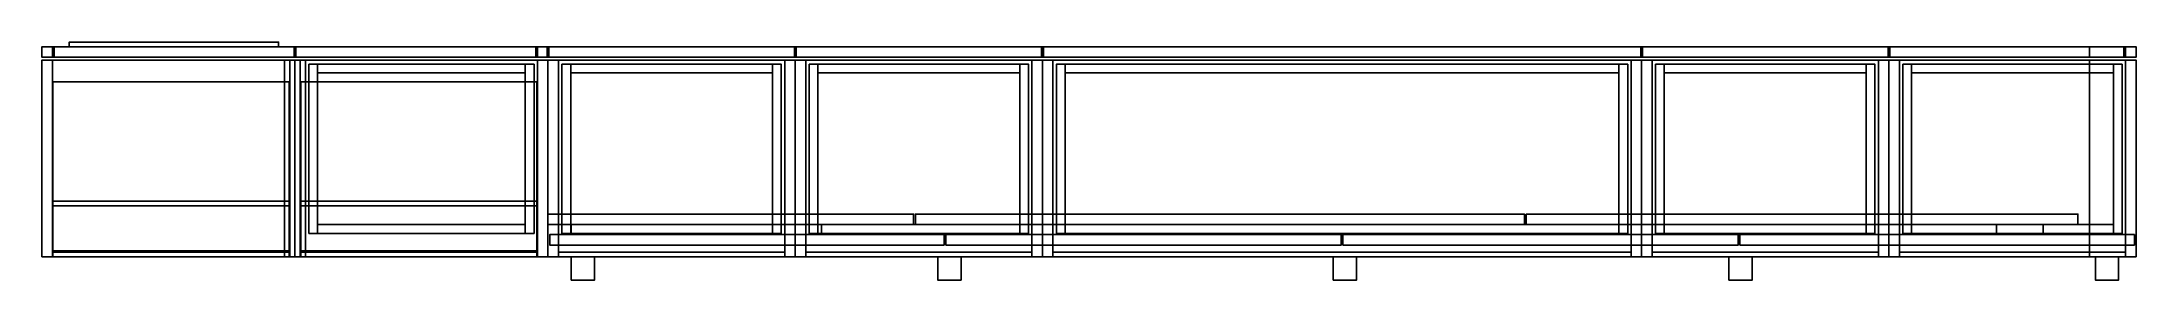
# Model space of a CAD drawing. Header units: millimetres. Extents: x 0 to 3600, y 0 to 408.
import ezdxf

# ---------------------------------------------------------------- set-up
doc = ezdxf.new("R2010")
doc.units = ezdxf.units.MM
for name, color, linetype in [('BATTEN-1', 8, 'Continuous'), ('BATTEN-2', 8, 'Continuous'), ('BATTEN-3', 8, 'Continuous'), ('BATTEN-4', 8, 'Continuous'), ('BATTEN-5', 8, 'Continuous'), ('BG-1', 8, 'Continuous'), ('BG-2', 8, 'Continuous'), ('BG-3', 8, 'Continuous'), ('BG-4', 8, 'Continuous'), ('CURVE-B-BOT', 8, 'Continuous'), ('CURVE-B-TOP', 8, 'Continuous'), ('CURVE-T-BOT', 8, 'Continuous'), ('CURVE-T-TOP', 8, 'Continuous'), ('D1-BACK', 8, 'Continuous'), ('D1-BOX-B', 8, 'Continuous'), ('D1-BOX-F', 8, 'Continuous'), ('D1-BOX-H', 8, 'Continuous'), ('D1-BOX-L', 8, 'Continuous'), ('D1-BOX-R', 8, 'Continuous'), ('D1-FRONT', 8, 'Continuous'), ('D1-L', 8, 'Continuous'), ('D1-R', 8, 'Continuous'), ('D1-T', 8, 'Continuous'), ('D2-B', 8, 'Continuous'), ('D2-BACK', 8, 'Continuous'), ('D2-BOX-B', 8, 'Continuous'), ('D2-BOX-F', 8, 'Continuous'), ('D2-BOX-H', 8, 'Continuous'), ('D2-BOX-L', 8, 'Continuous'), ('D2-BOX-R', 8, 'Continuous'), ('D2-FRONT', 8, 'Continuous'), ('D2-L', 8, 'Continuous'), ('D2-R', 8, 'Continuous'), ('D2-T', 8, 'Continuous'), ('D3-B', 8, 'Continuous'), ('D3-BACK', 8, 'Continuous'), ('D3-BOX-B', 8, 'Continuous'), ('D3-BOX-F', 8, 'Continuous'), ('D3-BOX-H', 8, 'Continuous'), ('D3-BOX-L', 8, 'Continuous'), ('D3-BOX-R', 8, 'Continuous'), ('D3-FRONT', 8, 'Continuous'), ('D3-L', 8, 'Continuous'), ('D3-R', 8, 'Continuous'), ('D3-T', 8, 'Continuous'), ('D4-B', 8, 'Continuous'), ('D4-BACK', 8, 'Continuous'), ('D4-BOX-B', 8, 'Continuous'), ('D4-BOX-F', 8, 'Continuous'), ('D4-BOX-H', 8, 'Continuous'), ('D4-BOX-L', 8, 'Continuous'), ('D4-BOX-R', 8, 'Continuous'), ('D4-FRONT', 8, 'Continuous'), ('D4-L', 8, 'Continuous'), ('D4-R', 8, 'Continuous'), ('D4-T', 8, 'Continuous'), ('D5-B', 8, 'Continuous'), ('D5-BACK', 8, 'Continuous'), ('D5-BOX-B', 8, 'Continuous'), ('D5-BOX-F', 8, 'Continuous'), ('D5-BOX-H', 8, 'Continuous'), ('D5-BOX-L', 8, 'Continuous'), ('D5-BOX-R', 8, 'Continuous'), ('D5-FRONT', 8, 'Continuous'), ('D5-L', 8, 'Continuous'), ('D5-R', 8, 'Continuous'), ('D5-T', 8, 'Continuous'), ('D6-B', 8, 'Continuous'), ('D6-BACK', 8, 'Continuous'), ('D6-BOX-B', 8, 'Continuous'), ('D6-BOX-F', 8, 'Continuous'), ('D6-BOX-H', 8, 'Continuous'), ('D6-BOX-L', 8, 'Continuous'), ('D6-BOX-R', 8, 'Continuous'), ('D6-FRONT', 8, 'Continuous'), ('D6-L', 8, 'Continuous'), ('D6-R', 8, 'Continuous'), ('D6-T', 8, 'Continuous'), ('FRAME-B-BOT', 8, 'Continuous'), ('FRAME-B-HIGH-1', 8, 'Continuous'), ('FRAME-B-HIGH-2', 8, 'Continuous'), ('FRAME-B-HIGH-3', 8, 'Continuous'), ('FRAME-B-LOW-1', 8, 'Continuous'), ('FRAME-B-LOW-2', 8, 'Continuous'), ('FRAME-B-LOW-3', 8, 'Continuous'), ('FRAME-B-R', 8, 'Continuous'), ('FRAME-B-TOP', 8, 'Continuous'), ('FRAME-T-BOT', 8, 'Continuous'), ('FRAME-T-L', 8, 'Continuous'), ('FRAME-T-MID', 8, 'Continuous'), ('FRAME-T-R', 8, 'Continuous'), ('FRAME-T-TOP', 8, 'Continuous'), ('T-B', 8, 'Continuous'), ('T-C', 8, 'Continuous'), ('T-DOOR-L', 8, 'Continuous'), ('T-DOOR-R', 8, 'Continuous'), ('T-L', 8, 'Continuous'), ('T-L-BACK', 8, 'Continuous'), ('T-L-S1', 8, 'Continuous'), ('T-L-S2', 8, 'Continuous'), ('T-L-S3', 8, 'Continuous'), ('T-L-S4', 8, 'Continuous'), ('T-L-S5', 8, 'Continuous'), ('T-L-SERVICE', 8, 'Continuous'), ('T-LOW-BACK', 8, 'Continuous'), ('T-LOW-DIV', 8, 'Continuous'), ('T-R', 8, 'Continuous'), ('T-R-BACK', 8, 'Continuous'), ('T-R-S1', 8, 'Continuous'), ('T-R-S2', 8, 'Continuous'), ('T-R-S3', 8, 'Continuous'), ('T-R-S4', 8, 'Continuous'), ('T-R-S5', 8, 'Continuous'), ('T-R-SERVICE', 8, 'Continuous'), ('TEXTILE', 8, 'Continuous'), ('TV-END', 8, 'Continuous'), ('TV-LINK', 8, 'Continuous'), ('TV-MID', 8, 'Continuous'), ('TV-SPACER-1', 8, 'Continuous'), ('TV-SPACER-2', 8, 'Continuous')]:
    doc.layers.add(name, color=color, linetype=linetype)

msp = doc.modelspace()

# ---------------------------------------------------------------- linework, layer by layer
at = {"layer": 'BATTEN-1'}
for points in [[(910, 0, 590), (910, 40, 590), (950, 40, 590), (950, 0, 590)], [(910, 0, 2825), (950, 0, 2825), (950, 40, 2825), (910, 40, 2825)], [(950, 40, 590), (910, 40, 590), (910, 40, 2825), (950, 40, 2825)], [(910, 40, 590), (910, 0, 590), (910, 0, 2825), (910, 40, 2825)], [(950, 0, 590), (950, 40, 590), (950, 40, 2825), (950, 0, 2825)], [(910, 0, 590), (950, 0, 590), (950, 0, 2825), (910, 0, 2825)]]:
    msp.add_3dface(points, dxfattribs=at)
at = {"layer": 'BATTEN-2'}
for points in [[(1540, 0, 590), (1540, 40, 590), (1580, 40, 590), (1580, 0, 590)], [(1540, 0, 2825), (1580, 0, 2825), (1580, 40, 2825), (1540, 40, 2825)], [(1580, 40, 590), (1540, 40, 590), (1540, 40, 2825), (1580, 40, 2825)], [(1540, 40, 590), (1540, 0, 590), (1540, 0, 2825), (1540, 40, 2825)], [(1580, 0, 590), (1580, 40, 590), (1580, 40, 2825), (1580, 0, 2825)], [(1540, 0, 590), (1580, 0, 590), (1580, 0, 2825), (1540, 0, 2825)]]:
    msp.add_3dface(points, dxfattribs=at)
at = {"layer": 'BATTEN-3'}
for points in [[(2220, 0, 590), (2220, 40, 590), (2260, 40, 590), (2260, 0, 590)], [(2220, 0, 2825), (2260, 0, 2825), (2260, 40, 2825), (2220, 40, 2825)], [(2260, 40, 590), (2220, 40, 590), (2220, 40, 2825), (2260, 40, 2825)], [(2220, 40, 590), (2220, 0, 590), (2220, 0, 2825), (2220, 40, 2825)], [(2260, 0, 590), (2260, 40, 590), (2260, 40, 2825), (2260, 0, 2825)], [(2220, 0, 590), (2260, 0, 590), (2260, 0, 2825), (2220, 0, 2825)]]:
    msp.add_3dface(points, dxfattribs=at)
at = {"layer": 'BATTEN-4'}
for points in [[(2900, 0, 590), (2900, 40, 590), (2940, 40, 590), (2940, 0, 590)], [(2900, 0, 2825), (2940, 0, 2825), (2940, 40, 2825), (2900, 40, 2825)], [(2940, 40, 590), (2900, 40, 590), (2900, 40, 2825), (2940, 40, 2825)], [(2900, 40, 590), (2900, 0, 590), (2900, 0, 2825), (2900, 40, 2825)], [(2940, 0, 590), (2940, 40, 590), (2940, 40, 2825), (2940, 0, 2825)], [(2900, 0, 590), (2940, 0, 590), (2940, 0, 2825), (2900, 0, 2825)]]:
    msp.add_3dface(points, dxfattribs=at)
at = {"layer": 'BATTEN-5'}
for points in [[(3530, 0, 590), (3530, 40, 590), (3570, 40, 590), (3570, 0, 590)], [(3530, 0, 2825), (3570, 0, 2825), (3570, 40, 2825), (3530, 40, 2825)], [(3570, 40, 590), (3530, 40, 590), (3530, 40, 2825), (3570, 40, 2825)], [(3530, 40, 590), (3530, 0, 590), (3530, 0, 2825), (3530, 40, 2825)], [(3570, 0, 590), (3570, 40, 590), (3570, 40, 2825), (3570, 0, 2825)], [(3530, 0, 590), (3570, 0, 590), (3570, 0, 2825), (3530, 0, 2825)]]:
    msp.add_3dface(points, dxfattribs=at)
at = {"layer": 'BG-1'}
for points in [[(873, 60, 570), (873, 78, 570), (1551, 78, 570), (1551, 60, 570)], [(873, 60, 2875), (1551, 60, 2875), (1551, 78, 2875), (873, 78, 2875)], [(1551, 78, 570), (873, 78, 570), (873, 78, 2875), (1551, 78, 2875)], [(873, 78, 570), (873, 60, 570), (873, 60, 2875), (873, 78, 2875)], [(1551, 60, 570), (1551, 78, 570), (1551, 78, 2875), (1551, 60, 2875)], [(873, 60, 570), (1551, 60, 570), (1551, 60, 2875), (873, 60, 2875)]]:
    msp.add_3dface(points, dxfattribs=at)
at = {"layer": 'BG-2'}
for points in [[(1554, 60, 570), (1554, 78, 570), (2233.5, 78, 570), (2233.5, 60, 570)], [(1554, 60, 2875), (2233.5, 60, 2875), (2233.5, 78, 2875), (1554, 78, 2875)], [(2233.5, 78, 570), (1554, 78, 570), (1554, 78, 2875), (2233.5, 78, 2875)], [(1554, 78, 570), (1554, 60, 570), (1554, 60, 2875), (1554, 78, 2875)], [(2233.5, 60, 570), (2233.5, 78, 570), (2233.5, 78, 2875), (2233.5, 60, 2875)], [(1554, 60, 570), (2233.5, 60, 570), (2233.5, 60, 2875), (1554, 60, 2875)]]:
    msp.add_3dface(points, dxfattribs=at)
at = {"layer": 'BG-3'}
for points in [[(2236.5, 60, 570), (2236.5, 78, 570), (2916, 78, 570), (2916, 60, 570)], [(2236.5, 60, 2875), (2916, 60, 2875), (2916, 78, 2875), (2236.5, 78, 2875)], [(2916, 78, 570), (2236.5, 78, 570), (2236.5, 78, 2875), (2916, 78, 2875)], [(2236.5, 78, 570), (2236.5, 60, 570), (2236.5, 60, 2875), (2236.5, 78, 2875)], [(2916, 60, 570), (2916, 78, 570), (2916, 78, 2875), (2916, 60, 2875)], [(2236.5, 60, 570), (2916, 60, 570), (2916, 60, 2875), (2236.5, 60, 2875)]]:
    msp.add_3dface(points, dxfattribs=at)
at = {"layer": 'BG-4'}
for points in [[(2919, 60, 570), (2919, 78, 570), (3597, 78, 570), (3597, 60, 570)], [(2919, 60, 2875), (3597, 60, 2875), (3597, 78, 2875), (2919, 78, 2875)], [(3597, 78, 570), (2919, 78, 570), (2919, 78, 2875), (3597, 78, 2875)], [(2919, 78, 570), (2919, 60, 570), (2919, 60, 2875), (2919, 78, 2875)], [(3597, 60, 570), (3597, 78, 570), (3597, 78, 2875), (3597, 60, 2875)], [(2919, 60, 570), (3597, 60, 570), (3597, 60, 2875), (2919, 60, 2875)]]:
    msp.add_3dface(points, dxfattribs=at)
at = {"layer": 'CURVE-B-BOT'}
for points in [[(3520, 40, 150), (3520, 377, 150), (3600, 377, 150), (3600, 40, 150)], [(3520, 40, 230), (3600, 40, 230), (3600, 377, 230), (3520, 377, 230)], [(3600, 377, 150), (3520, 377, 150), (3520, 377, 230), (3600, 377, 230)], [(3520, 377, 150), (3520, 40, 150), (3520, 40, 230), (3520, 377, 230)], [(3600, 40, 150), (3600, 377, 150), (3600, 377, 230), (3600, 40, 230)], [(3520, 40, 150), (3600, 40, 150), (3600, 40, 230), (3520, 40, 230)]]:
    msp.add_3dface(points, dxfattribs=at)
at = {"layer": 'CURVE-B-TOP'}
for points in [[(3520, 40, 490), (3520, 377, 490), (3600, 377, 490), (3600, 40, 490)], [(3520, 40, 570), (3600, 40, 570), (3600, 377, 570), (3520, 377, 570)], [(3600, 377, 490), (3520, 377, 490), (3520, 377, 570), (3600, 377, 570)], [(3520, 377, 490), (3520, 40, 490), (3520, 40, 570), (3520, 377, 570)], [(3600, 40, 490), (3600, 377, 490), (3600, 377, 570), (3600, 40, 570)], [(3520, 40, 490), (3600, 40, 490), (3600, 40, 570), (3520, 40, 570)]]:
    msp.add_3dface(points, dxfattribs=at)
at = {"layer": 'CURVE-T-BOT'}
for points in [[(0, 40, 150), (0, 377, 150), (870, 377, 150), (870, 40, 150)], [(0, 40, 250), (870, 40, 250), (870, 377, 250), (0, 377, 250)], [(870, 377, 150), (0, 377, 150), (0, 377, 250), (870, 377, 250)], [(0, 377, 150), (0, 40, 150), (0, 40, 250), (0, 377, 250)], [(870, 40, 150), (870, 377, 150), (870, 377, 250), (870, 40, 250)], [(0, 40, 150), (870, 40, 150), (870, 40, 250), (0, 40, 250)]]:
    msp.add_3dface(points, dxfattribs=at)
at = {"layer": 'CURVE-T-TOP'}
for points in [[(0, 40, 2775), (0, 377, 2775), (870, 377, 2775), (870, 40, 2775)], [(0, 40, 2875), (870, 40, 2875), (870, 377, 2875), (0, 377, 2875)], [(870, 377, 2775), (0, 377, 2775), (0, 377, 2875), (870, 377, 2875)], [(0, 377, 2775), (0, 40, 2775), (0, 40, 2875), (0, 377, 2875)], [(870, 40, 2775), (870, 377, 2775), (870, 377, 2875), (870, 40, 2875)], [(0, 40, 2775), (870, 40, 2775), (870, 40, 2875), (0, 40, 2875)]]:
    msp.add_3dface(points, dxfattribs=at)
at = {"layer": 'D1-BACK'}
for points in [[(453, 40, 168), (453, 48, 168), (852, 48, 168), (852, 40, 168)], [(453, 40, 552), (852, 40, 552), (852, 48, 552), (453, 48, 552)], [(852, 48, 168), (453, 48, 168), (453, 48, 552), (852, 48, 552)], [(453, 48, 168), (453, 40, 168), (453, 40, 552), (453, 48, 552)], [(453, 40, 168), (852, 40, 168), (852, 40, 552), (453, 40, 552)], [(852, 40, 168), (852, 48, 168), (852, 48, 552), (852, 40, 552)]]:
    msp.add_3dface(points, dxfattribs=at)
at = {"layer": 'D1-BOX-B'}
for points in [[(474, 80, 210), (474, 370, 210), (831, 370, 210), (831, 80, 210)], [(474, 80, 225), (831, 80, 225), (831, 370, 225), (474, 370, 225)], [(831, 370, 210), (474, 370, 210), (474, 370, 225), (831, 370, 225)], [(474, 370, 210), (474, 80, 210), (474, 80, 225), (474, 370, 225)], [(831, 80, 210), (831, 370, 210), (831, 370, 225), (831, 80, 225)], [(474, 80, 210), (831, 80, 210), (831, 80, 225), (474, 80, 225)]]:
    msp.add_3dface(points, dxfattribs=at)
at = {"layer": 'D1-BOX-F'}
for points in [[(474, 355, 225), (474, 370, 225), (831, 370, 225), (831, 355, 225)], [(474, 355, 447), (831, 355, 447), (831, 370, 447), (474, 370, 447)], [(831, 370, 225), (474, 370, 225), (474, 370, 447), (831, 370, 447)], [(474, 370, 225), (474, 355, 225), (474, 355, 447), (474, 370, 447)], [(831, 355, 225), (831, 370, 225), (831, 370, 447), (831, 355, 447)], [(474, 355, 225), (831, 355, 225), (831, 355, 447), (474, 355, 447)]]:
    msp.add_3dface(points, dxfattribs=at)
at = {"layer": 'D1-BOX-H'}
for points in [[(474, 80, 225), (474, 95, 225), (831, 95, 225), (831, 80, 225)], [(474, 80, 447), (831, 80, 447), (831, 95, 447), (474, 95, 447)], [(831, 95, 225), (474, 95, 225), (474, 95, 447), (831, 95, 447)], [(474, 95, 225), (474, 80, 225), (474, 80, 447), (474, 95, 447)], [(474, 80, 225), (831, 80, 225), (831, 80, 447), (474, 80, 447)], [(831, 80, 225), (831, 95, 225), (831, 95, 447), (831, 80, 447)]]:
    msp.add_3dface(points, dxfattribs=at)
at = {"layer": 'D1-BOX-L'}
for points in [[(459, 80, 210), (459, 370, 210), (474, 370, 210), (474, 80, 210)], [(459, 80, 447), (474, 80, 447), (474, 370, 447), (459, 370, 447)], [(474, 370, 210), (459, 370, 210), (459, 370, 447), (474, 370, 447)], [(459, 370, 210), (459, 80, 210), (459, 80, 447), (459, 370, 447)], [(474, 80, 210), (474, 370, 210), (474, 370, 447), (474, 80, 447)], [(459, 80, 210), (474, 80, 210), (474, 80, 447), (459, 80, 447)]]:
    msp.add_3dface(points, dxfattribs=at)
at = {"layer": 'D1-BOX-R'}
for points in [[(831, 80, 210), (831, 370, 210), (846, 370, 210), (846, 80, 210)], [(831, 80, 447), (846, 80, 447), (846, 370, 447), (831, 370, 447)], [(846, 370, 210), (831, 370, 210), (831, 370, 447), (846, 370, 447)], [(831, 370, 210), (831, 80, 210), (831, 80, 447), (831, 370, 447)], [(846, 80, 210), (846, 370, 210), (846, 370, 447), (846, 80, 447)], [(831, 80, 210), (846, 80, 210), (846, 80, 447), (831, 80, 447)]]:
    msp.add_3dface(points, dxfattribs=at)
at = {"layer": 'D1-FRONT'}
for points in [[(436.5, 382, 171), (436.5, 400, 171), (868.5, 400, 171), (868.5, 382, 171)], [(436.5, 382, 549), (868.5, 382, 549), (868.5, 400, 549), (436.5, 400, 549)], [(868.5, 400, 171), (436.5, 400, 171), (436.5, 400, 549), (868.5, 400, 549)], [(436.5, 400, 171), (436.5, 382, 171), (436.5, 382, 549), (436.5, 400, 549)], [(868.5, 382, 171), (868.5, 400, 171), (868.5, 400, 549), (868.5, 382, 549)], [(436.5, 382, 171), (868.5, 382, 171), (868.5, 382, 549), (436.5, 382, 549)]]:
    msp.add_3dface(points, dxfattribs=at)
at = {"layer": 'D1-L'}
for points in [[(435, 40, 168), (435, 377, 168), (453, 377, 168), (453, 40, 168)], [(435, 40, 570), (453, 40, 570), (453, 377, 570), (435, 377, 570)], [(453, 377, 168), (435, 377, 168), (435, 377, 570), (453, 377, 570)], [(435, 377, 168), (435, 40, 168), (435, 40, 570), (435, 377, 570)], [(453, 40, 168), (453, 377, 168), (453, 377, 570), (453, 40, 570)], [(435, 40, 168), (453, 40, 168), (453, 40, 570), (435, 40, 570)]]:
    msp.add_3dface(points, dxfattribs=at)
at = {"layer": 'D1-R'}
for points in [[(852, 40, 168), (852, 377, 168), (870, 377, 168), (870, 40, 168)], [(852, 40, 570), (870, 40, 570), (870, 377, 570), (852, 377, 570)], [(870, 377, 168), (852, 377, 168), (852, 377, 570), (870, 377, 570)], [(852, 377, 168), (852, 40, 168), (852, 40, 570), (852, 377, 570)], [(870, 40, 168), (870, 377, 168), (870, 377, 570), (870, 40, 570)], [(852, 40, 168), (870, 40, 168), (870, 40, 570), (852, 40, 570)]]:
    msp.add_3dface(points, dxfattribs=at)
at = {"layer": 'D1-T'}
for points in [[(453, 40, 552), (453, 377, 552), (852, 377, 552), (852, 40, 552)], [(453, 40, 570), (852, 40, 570), (852, 377, 570), (453, 377, 570)], [(852, 377, 552), (453, 377, 552), (453, 377, 570), (852, 377, 570)], [(453, 377, 552), (453, 40, 552), (453, 40, 570), (453, 377, 570)], [(852, 40, 552), (852, 377, 552), (852, 377, 570), (852, 40, 570)], [(453, 40, 552), (852, 40, 552), (852, 40, 570), (453, 40, 570)]]:
    msp.add_3dface(points, dxfattribs=at)
at = {"layer": 'D2-B'}
for points in [[(888, 40, 150), (888, 377, 150), (1277, 377, 150), (1277, 40, 150)], [(888, 40, 168), (1277, 40, 168), (1277, 377, 168), (888, 377, 168)], [(1277, 377, 150), (888, 377, 150), (888, 377, 168), (1277, 377, 168)], [(888, 377, 150), (888, 40, 150), (888, 40, 168), (888, 377, 168)], [(1277, 40, 150), (1277, 377, 150), (1277, 377, 168), (1277, 40, 168)], [(888, 40, 150), (1277, 40, 150), (1277, 40, 168), (888, 40, 168)]]:
    msp.add_3dface(points, dxfattribs=at)
at = {"layer": 'D2-BACK'}
for points in [[(888, 40, 168), (888, 48, 168), (1277, 48, 168), (1277, 40, 168)], [(888, 40, 552), (1277, 40, 552), (1277, 48, 552), (888, 48, 552)], [(1277, 48, 168), (888, 48, 168), (888, 48, 552), (1277, 48, 552)], [(888, 48, 168), (888, 40, 168), (888, 40, 552), (888, 48, 552)], [(888, 40, 168), (1277, 40, 168), (1277, 40, 552), (888, 40, 552)], [(1277, 40, 168), (1277, 48, 168), (1277, 48, 552), (1277, 40, 552)]]:
    msp.add_3dface(points, dxfattribs=at)
at = {"layer": 'D2-BOX-B'}
for points in [[(909, 80, 210), (909, 370, 210), (1256, 370, 210), (1256, 80, 210)], [(909, 80, 225), (1256, 80, 225), (1256, 370, 225), (909, 370, 225)], [(1256, 370, 210), (909, 370, 210), (909, 370, 225), (1256, 370, 225)], [(909, 370, 210), (909, 80, 210), (909, 80, 225), (909, 370, 225)], [(1256, 80, 210), (1256, 370, 210), (1256, 370, 225), (1256, 80, 225)], [(909, 80, 210), (1256, 80, 210), (1256, 80, 225), (909, 80, 225)]]:
    msp.add_3dface(points, dxfattribs=at)
at = {"layer": 'D2-BOX-F'}
for points in [[(909, 355, 225), (909, 370, 225), (1256, 370, 225), (1256, 355, 225)], [(909, 355, 447), (1256, 355, 447), (1256, 370, 447), (909, 370, 447)], [(1256, 370, 225), (909, 370, 225), (909, 370, 447), (1256, 370, 447)], [(909, 370, 225), (909, 355, 225), (909, 355, 447), (909, 370, 447)], [(1256, 355, 225), (1256, 370, 225), (1256, 370, 447), (1256, 355, 447)], [(909, 355, 225), (1256, 355, 225), (1256, 355, 447), (909, 355, 447)]]:
    msp.add_3dface(points, dxfattribs=at)
at = {"layer": 'D2-BOX-H'}
for points in [[(909, 80, 225), (909, 95, 225), (1256, 95, 225), (1256, 80, 225)], [(909, 80, 447), (1256, 80, 447), (1256, 95, 447), (909, 95, 447)], [(1256, 95, 225), (909, 95, 225), (909, 95, 447), (1256, 95, 447)], [(909, 95, 225), (909, 80, 225), (909, 80, 447), (909, 95, 447)], [(909, 80, 225), (1256, 80, 225), (1256, 80, 447), (909, 80, 447)], [(1256, 80, 225), (1256, 95, 225), (1256, 95, 447), (1256, 80, 447)]]:
    msp.add_3dface(points, dxfattribs=at)
at = {"layer": 'D2-BOX-L'}
for points in [[(894, 80, 210), (894, 370, 210), (909, 370, 210), (909, 80, 210)], [(894, 80, 447), (909, 80, 447), (909, 370, 447), (894, 370, 447)], [(909, 370, 210), (894, 370, 210), (894, 370, 447), (909, 370, 447)], [(894, 370, 210), (894, 80, 210), (894, 80, 447), (894, 370, 447)], [(909, 80, 210), (909, 370, 210), (909, 370, 447), (909, 80, 447)], [(894, 80, 210), (909, 80, 210), (909, 80, 447), (894, 80, 447)]]:
    msp.add_3dface(points, dxfattribs=at)
at = {"layer": 'D2-BOX-R'}
for points in [[(1256, 80, 210), (1256, 370, 210), (1271, 370, 210), (1271, 80, 210)], [(1256, 80, 447), (1271, 80, 447), (1271, 370, 447), (1256, 370, 447)], [(1271, 370, 210), (1256, 370, 210), (1256, 370, 447), (1271, 370, 447)], [(1256, 370, 210), (1256, 80, 210), (1256, 80, 447), (1256, 370, 447)], [(1271, 80, 210), (1271, 370, 210), (1271, 370, 447), (1271, 80, 447)], [(1256, 80, 210), (1271, 80, 210), (1271, 80, 447), (1256, 80, 447)]]:
    msp.add_3dface(points, dxfattribs=at)
at = {"layer": 'D2-FRONT'}
for points in [[(871.5, 382, 171), (871.5, 400, 171), (1293.5, 400, 171), (1293.5, 382, 171)], [(871.5, 382, 549), (1293.5, 382, 549), (1293.5, 400, 549), (871.5, 400, 549)], [(1293.5, 400, 171), (871.5, 400, 171), (871.5, 400, 549), (1293.5, 400, 549)], [(871.5, 400, 171), (871.5, 382, 171), (871.5, 382, 549), (871.5, 400, 549)], [(1293.5, 382, 171), (1293.5, 400, 171), (1293.5, 400, 549), (1293.5, 382, 549)], [(871.5, 382, 171), (1293.5, 382, 171), (1293.5, 382, 549), (871.5, 382, 549)]]:
    msp.add_3dface(points, dxfattribs=at)
at = {"layer": 'D2-L'}
for points in [[(870, 40, 150), (870, 377, 150), (888, 377, 150), (888, 40, 150)], [(870, 40, 570), (888, 40, 570), (888, 377, 570), (870, 377, 570)], [(888, 377, 150), (870, 377, 150), (870, 377, 570), (888, 377, 570)], [(870, 377, 150), (870, 40, 150), (870, 40, 570), (870, 377, 570)], [(888, 40, 150), (888, 377, 150), (888, 377, 570), (888, 40, 570)], [(870, 40, 150), (888, 40, 150), (888, 40, 570), (870, 40, 570)]]:
    msp.add_3dface(points, dxfattribs=at)
at = {"layer": 'D2-R'}
for points in [[(1277, 40, 150), (1277, 377, 150), (1295, 377, 150), (1295, 40, 150)], [(1277, 40, 570), (1295, 40, 570), (1295, 377, 570), (1277, 377, 570)], [(1295, 377, 150), (1277, 377, 150), (1277, 377, 570), (1295, 377, 570)], [(1277, 377, 150), (1277, 40, 150), (1277, 40, 570), (1277, 377, 570)], [(1295, 40, 150), (1295, 377, 150), (1295, 377, 570), (1295, 40, 570)], [(1277, 40, 150), (1295, 40, 150), (1295, 40, 570), (1277, 40, 570)]]:
    msp.add_3dface(points, dxfattribs=at)
at = {"layer": 'D2-T'}
for points in [[(888, 40, 552), (888, 377, 552), (1277, 377, 552), (1277, 40, 552)], [(888, 40, 570), (1277, 40, 570), (1277, 377, 570), (888, 377, 570)], [(1277, 377, 552), (888, 377, 552), (888, 377, 570), (1277, 377, 570)], [(888, 377, 552), (888, 40, 552), (888, 40, 570), (888, 377, 570)], [(1277, 40, 552), (1277, 377, 552), (1277, 377, 570), (1277, 40, 570)], [(888, 40, 552), (1277, 40, 552), (1277, 40, 570), (888, 40, 570)]]:
    msp.add_3dface(points, dxfattribs=at)
at = {"layer": 'D3-B'}
for points in [[(1313, 40, 150), (1313, 377, 150), (1702, 377, 150), (1702, 40, 150)], [(1313, 40, 168), (1702, 40, 168), (1702, 377, 168), (1313, 377, 168)], [(1702, 377, 150), (1313, 377, 150), (1313, 377, 168), (1702, 377, 168)], [(1313, 377, 150), (1313, 40, 150), (1313, 40, 168), (1313, 377, 168)], [(1702, 40, 150), (1702, 377, 150), (1702, 377, 168), (1702, 40, 168)], [(1313, 40, 150), (1702, 40, 150), (1702, 40, 168), (1313, 40, 168)]]:
    msp.add_3dface(points, dxfattribs=at)
at = {"layer": 'D3-BACK'}
for points in [[(1313, 40, 168), (1313, 48, 168), (1702, 48, 168), (1702, 40, 168)], [(1313, 40, 552), (1702, 40, 552), (1702, 48, 552), (1313, 48, 552)], [(1702, 48, 168), (1313, 48, 168), (1313, 48, 552), (1702, 48, 552)], [(1313, 48, 168), (1313, 40, 168), (1313, 40, 552), (1313, 48, 552)], [(1313, 40, 168), (1702, 40, 168), (1702, 40, 552), (1313, 40, 552)], [(1702, 40, 168), (1702, 48, 168), (1702, 48, 552), (1702, 40, 552)]]:
    msp.add_3dface(points, dxfattribs=at)
at = {"layer": 'D3-BOX-B'}
for points in [[(1334, 80, 210), (1334, 370, 210), (1681, 370, 210), (1681, 80, 210)], [(1334, 80, 225), (1681, 80, 225), (1681, 370, 225), (1334, 370, 225)], [(1681, 370, 210), (1334, 370, 210), (1334, 370, 225), (1681, 370, 225)], [(1334, 370, 210), (1334, 80, 210), (1334, 80, 225), (1334, 370, 225)], [(1681, 80, 210), (1681, 370, 210), (1681, 370, 225), (1681, 80, 225)], [(1334, 80, 210), (1681, 80, 210), (1681, 80, 225), (1334, 80, 225)]]:
    msp.add_3dface(points, dxfattribs=at)
at = {"layer": 'D3-BOX-F'}
for points in [[(1334, 355, 225), (1334, 370, 225), (1681, 370, 225), (1681, 355, 225)], [(1334, 355, 447), (1681, 355, 447), (1681, 370, 447), (1334, 370, 447)], [(1681, 370, 225), (1334, 370, 225), (1334, 370, 447), (1681, 370, 447)], [(1334, 370, 225), (1334, 355, 225), (1334, 355, 447), (1334, 370, 447)], [(1681, 355, 225), (1681, 370, 225), (1681, 370, 447), (1681, 355, 447)], [(1334, 355, 225), (1681, 355, 225), (1681, 355, 447), (1334, 355, 447)]]:
    msp.add_3dface(points, dxfattribs=at)
at = {"layer": 'D3-BOX-H'}
for points in [[(1334, 80, 225), (1334, 95, 225), (1681, 95, 225), (1681, 80, 225)], [(1334, 80, 447), (1681, 80, 447), (1681, 95, 447), (1334, 95, 447)], [(1681, 95, 225), (1334, 95, 225), (1334, 95, 447), (1681, 95, 447)], [(1334, 95, 225), (1334, 80, 225), (1334, 80, 447), (1334, 95, 447)], [(1334, 80, 225), (1681, 80, 225), (1681, 80, 447), (1334, 80, 447)], [(1681, 80, 225), (1681, 95, 225), (1681, 95, 447), (1681, 80, 447)]]:
    msp.add_3dface(points, dxfattribs=at)
at = {"layer": 'D3-BOX-L'}
for points in [[(1319, 80, 210), (1319, 370, 210), (1334, 370, 210), (1334, 80, 210)], [(1319, 80, 447), (1334, 80, 447), (1334, 370, 447), (1319, 370, 447)], [(1334, 370, 210), (1319, 370, 210), (1319, 370, 447), (1334, 370, 447)], [(1319, 370, 210), (1319, 80, 210), (1319, 80, 447), (1319, 370, 447)], [(1334, 80, 210), (1334, 370, 210), (1334, 370, 447), (1334, 80, 447)], [(1319, 80, 210), (1334, 80, 210), (1334, 80, 447), (1319, 80, 447)]]:
    msp.add_3dface(points, dxfattribs=at)
at = {"layer": 'D3-BOX-R'}
for points in [[(1681, 80, 210), (1681, 370, 210), (1696, 370, 210), (1696, 80, 210)], [(1681, 80, 447), (1696, 80, 447), (1696, 370, 447), (1681, 370, 447)], [(1696, 370, 210), (1681, 370, 210), (1681, 370, 447), (1696, 370, 447)], [(1681, 370, 210), (1681, 80, 210), (1681, 80, 447), (1681, 370, 447)], [(1696, 80, 210), (1696, 370, 210), (1696, 370, 447), (1696, 80, 447)], [(1681, 80, 210), (1696, 80, 210), (1696, 80, 447), (1681, 80, 447)]]:
    msp.add_3dface(points, dxfattribs=at)
at = {"layer": 'D3-FRONT'}
for points in [[(1296.5, 382, 171), (1296.5, 400, 171), (1718.5, 400, 171), (1718.5, 382, 171)], [(1296.5, 382, 549), (1718.5, 382, 549), (1718.5, 400, 549), (1296.5, 400, 549)], [(1718.5, 400, 171), (1296.5, 400, 171), (1296.5, 400, 549), (1718.5, 400, 549)], [(1296.5, 400, 171), (1296.5, 382, 171), (1296.5, 382, 549), (1296.5, 400, 549)], [(1718.5, 382, 171), (1718.5, 400, 171), (1718.5, 400, 549), (1718.5, 382, 549)], [(1296.5, 382, 171), (1718.5, 382, 171), (1718.5, 382, 549), (1296.5, 382, 549)]]:
    msp.add_3dface(points, dxfattribs=at)
at = {"layer": 'D3-L'}
for points in [[(1295, 40, 150), (1295, 377, 150), (1313, 377, 150), (1313, 40, 150)], [(1295, 40, 570), (1313, 40, 570), (1313, 377, 570), (1295, 377, 570)], [(1313, 377, 150), (1295, 377, 150), (1295, 377, 570), (1313, 377, 570)], [(1295, 377, 150), (1295, 40, 150), (1295, 40, 570), (1295, 377, 570)], [(1313, 40, 150), (1313, 377, 150), (1313, 377, 570), (1313, 40, 570)], [(1295, 40, 150), (1313, 40, 150), (1313, 40, 570), (1295, 40, 570)]]:
    msp.add_3dface(points, dxfattribs=at)
at = {"layer": 'D3-R'}
for points in [[(1702, 40, 150), (1702, 377, 150), (1720, 377, 150), (1720, 40, 150)], [(1702, 40, 570), (1720, 40, 570), (1720, 377, 570), (1702, 377, 570)], [(1720, 377, 150), (1702, 377, 150), (1702, 377, 570), (1720, 377, 570)], [(1702, 377, 150), (1702, 40, 150), (1702, 40, 570), (1702, 377, 570)], [(1720, 40, 150), (1720, 377, 150), (1720, 377, 570), (1720, 40, 570)], [(1702, 40, 150), (1720, 40, 150), (1720, 40, 570), (1702, 40, 570)]]:
    msp.add_3dface(points, dxfattribs=at)
at = {"layer": 'D3-T'}
for points in [[(1313, 40, 552), (1313, 377, 552), (1702, 377, 552), (1702, 40, 552)], [(1313, 40, 570), (1702, 40, 570), (1702, 377, 570), (1313, 377, 570)], [(1702, 377, 552), (1313, 377, 552), (1313, 377, 570), (1702, 377, 570)], [(1313, 377, 552), (1313, 40, 552), (1313, 40, 570), (1313, 377, 570)], [(1702, 40, 552), (1702, 377, 552), (1702, 377, 570), (1702, 40, 570)], [(1313, 40, 552), (1702, 40, 552), (1702, 40, 570), (1313, 40, 570)]]:
    msp.add_3dface(points, dxfattribs=at)
at = {"layer": 'D4-B'}
for points in [[(1738, 40, 150), (1738, 377, 150), (2732, 377, 150), (2732, 40, 150)], [(1738, 40, 168), (2732, 40, 168), (2732, 377, 168), (1738, 377, 168)], [(2732, 377, 150), (1738, 377, 150), (1738, 377, 168), (2732, 377, 168)], [(1738, 377, 150), (1738, 40, 150), (1738, 40, 168), (1738, 377, 168)], [(2732, 40, 150), (2732, 377, 150), (2732, 377, 168), (2732, 40, 168)], [(1738, 40, 150), (2732, 40, 150), (2732, 40, 168), (1738, 40, 168)]]:
    msp.add_3dface(points, dxfattribs=at)
at = {"layer": 'D4-BACK'}
for points in [[(1738, 40, 168), (1738, 48, 168), (2732, 48, 168), (2732, 40, 168)], [(1738, 40, 552), (2732, 40, 552), (2732, 48, 552), (1738, 48, 552)], [(2732, 48, 168), (1738, 48, 168), (1738, 48, 552), (2732, 48, 552)], [(1738, 48, 168), (1738, 40, 168), (1738, 40, 552), (1738, 48, 552)], [(1738, 40, 168), (2732, 40, 168), (2732, 40, 552), (1738, 40, 552)], [(2732, 40, 168), (2732, 48, 168), (2732, 48, 552), (2732, 40, 552)]]:
    msp.add_3dface(points, dxfattribs=at)
at = {"layer": 'D4-BOX-B'}
for points in [[(1759, 80, 210), (1759, 370, 210), (2711, 370, 210), (2711, 80, 210)], [(1759, 80, 225), (2711, 80, 225), (2711, 370, 225), (1759, 370, 225)], [(2711, 370, 210), (1759, 370, 210), (1759, 370, 225), (2711, 370, 225)], [(1759, 370, 210), (1759, 80, 210), (1759, 80, 225), (1759, 370, 225)], [(2711, 80, 210), (2711, 370, 210), (2711, 370, 225), (2711, 80, 225)], [(1759, 80, 210), (2711, 80, 210), (2711, 80, 225), (1759, 80, 225)]]:
    msp.add_3dface(points, dxfattribs=at)
at = {"layer": 'D4-BOX-F'}
for points in [[(1759, 355, 225), (1759, 370, 225), (2711, 370, 225), (2711, 355, 225)], [(1759, 355, 447), (2711, 355, 447), (2711, 370, 447), (1759, 370, 447)], [(2711, 370, 225), (1759, 370, 225), (1759, 370, 447), (2711, 370, 447)], [(1759, 370, 225), (1759, 355, 225), (1759, 355, 447), (1759, 370, 447)], [(2711, 355, 225), (2711, 370, 225), (2711, 370, 447), (2711, 355, 447)], [(1759, 355, 225), (2711, 355, 225), (2711, 355, 447), (1759, 355, 447)]]:
    msp.add_3dface(points, dxfattribs=at)
at = {"layer": 'D4-BOX-H'}
for points in [[(1759, 80, 225), (1759, 95, 225), (2711, 95, 225), (2711, 80, 225)], [(1759, 80, 447), (2711, 80, 447), (2711, 95, 447), (1759, 95, 447)], [(2711, 95, 225), (1759, 95, 225), (1759, 95, 447), (2711, 95, 447)], [(1759, 95, 225), (1759, 80, 225), (1759, 80, 447), (1759, 95, 447)], [(1759, 80, 225), (2711, 80, 225), (2711, 80, 447), (1759, 80, 447)], [(2711, 80, 225), (2711, 95, 225), (2711, 95, 447), (2711, 80, 447)]]:
    msp.add_3dface(points, dxfattribs=at)
at = {"layer": 'D4-BOX-L'}
for points in [[(1744, 80, 210), (1744, 370, 210), (1759, 370, 210), (1759, 80, 210)], [(1744, 80, 447), (1759, 80, 447), (1759, 370, 447), (1744, 370, 447)], [(1759, 370, 210), (1744, 370, 210), (1744, 370, 447), (1759, 370, 447)], [(1744, 370, 210), (1744, 80, 210), (1744, 80, 447), (1744, 370, 447)], [(1759, 80, 210), (1759, 370, 210), (1759, 370, 447), (1759, 80, 447)], [(1744, 80, 210), (1759, 80, 210), (1759, 80, 447), (1744, 80, 447)]]:
    msp.add_3dface(points, dxfattribs=at)
at = {"layer": 'D4-BOX-R'}
for points in [[(2711, 80, 210), (2711, 370, 210), (2726, 370, 210), (2726, 80, 210)], [(2711, 80, 447), (2726, 80, 447), (2726, 370, 447), (2711, 370, 447)], [(2726, 370, 210), (2711, 370, 210), (2711, 370, 447), (2726, 370, 447)], [(2711, 370, 210), (2711, 80, 210), (2711, 80, 447), (2711, 370, 447)], [(2726, 80, 210), (2726, 370, 210), (2726, 370, 447), (2726, 80, 447)], [(2711, 80, 210), (2726, 80, 210), (2726, 80, 447), (2711, 80, 447)]]:
    msp.add_3dface(points, dxfattribs=at)
at = {"layer": 'D4-FRONT'}
for points in [[(1721.5, 382, 171), (1721.5, 400, 171), (2748.5, 400, 171), (2748.5, 382, 171)], [(1721.5, 382, 549), (2748.5, 382, 549), (2748.5, 400, 549), (1721.5, 400, 549)], [(2748.5, 400, 171), (1721.5, 400, 171), (1721.5, 400, 549), (2748.5, 400, 549)], [(1721.5, 400, 171), (1721.5, 382, 171), (1721.5, 382, 549), (1721.5, 400, 549)], [(2748.5, 382, 171), (2748.5, 400, 171), (2748.5, 400, 549), (2748.5, 382, 549)], [(1721.5, 382, 171), (2748.5, 382, 171), (2748.5, 382, 549), (1721.5, 382, 549)]]:
    msp.add_3dface(points, dxfattribs=at)
at = {"layer": 'D4-L'}
for points in [[(1720, 40, 150), (1720, 377, 150), (1738, 377, 150), (1738, 40, 150)], [(1720, 40, 570), (1738, 40, 570), (1738, 377, 570), (1720, 377, 570)], [(1738, 377, 150), (1720, 377, 150), (1720, 377, 570), (1738, 377, 570)], [(1720, 377, 150), (1720, 40, 150), (1720, 40, 570), (1720, 377, 570)], [(1738, 40, 150), (1738, 377, 150), (1738, 377, 570), (1738, 40, 570)], [(1720, 40, 150), (1738, 40, 150), (1738, 40, 570), (1720, 40, 570)]]:
    msp.add_3dface(points, dxfattribs=at)
at = {"layer": 'D4-R'}
for points in [[(2732, 40, 150), (2732, 377, 150), (2750, 377, 150), (2750, 40, 150)], [(2732, 40, 570), (2750, 40, 570), (2750, 377, 570), (2732, 377, 570)], [(2750, 377, 150), (2732, 377, 150), (2732, 377, 570), (2750, 377, 570)], [(2732, 377, 150), (2732, 40, 150), (2732, 40, 570), (2732, 377, 570)], [(2750, 40, 150), (2750, 377, 150), (2750, 377, 570), (2750, 40, 570)], [(2732, 40, 150), (2750, 40, 150), (2750, 40, 570), (2732, 40, 570)]]:
    msp.add_3dface(points, dxfattribs=at)
at = {"layer": 'D4-T'}
for points in [[(1738, 40, 552), (1738, 377, 552), (2732, 377, 552), (2732, 40, 552)], [(1738, 40, 570), (2732, 40, 570), (2732, 377, 570), (1738, 377, 570)], [(2732, 377, 552), (1738, 377, 552), (1738, 377, 570), (2732, 377, 570)], [(1738, 377, 552), (1738, 40, 552), (1738, 40, 570), (1738, 377, 570)], [(2732, 40, 552), (2732, 377, 552), (2732, 377, 570), (2732, 40, 570)], [(1738, 40, 552), (2732, 40, 552), (2732, 40, 570), (1738, 40, 570)]]:
    msp.add_3dface(points, dxfattribs=at)
at = {"layer": 'D5-B'}
for points in [[(2768, 40, 150), (2768, 377, 150), (3157, 377, 150), (3157, 40, 150)], [(2768, 40, 168), (3157, 40, 168), (3157, 377, 168), (2768, 377, 168)], [(3157, 377, 150), (2768, 377, 150), (2768, 377, 168), (3157, 377, 168)], [(2768, 377, 150), (2768, 40, 150), (2768, 40, 168), (2768, 377, 168)], [(3157, 40, 150), (3157, 377, 150), (3157, 377, 168), (3157, 40, 168)], [(2768, 40, 150), (3157, 40, 150), (3157, 40, 168), (2768, 40, 168)]]:
    msp.add_3dface(points, dxfattribs=at)
at = {"layer": 'D5-BACK'}
for points in [[(2768, 40, 168), (2768, 48, 168), (3157, 48, 168), (3157, 40, 168)], [(2768, 40, 552), (3157, 40, 552), (3157, 48, 552), (2768, 48, 552)], [(3157, 48, 168), (2768, 48, 168), (2768, 48, 552), (3157, 48, 552)], [(2768, 48, 168), (2768, 40, 168), (2768, 40, 552), (2768, 48, 552)], [(2768, 40, 168), (3157, 40, 168), (3157, 40, 552), (2768, 40, 552)], [(3157, 40, 168), (3157, 48, 168), (3157, 48, 552), (3157, 40, 552)]]:
    msp.add_3dface(points, dxfattribs=at)
at = {"layer": 'D5-BOX-B'}
for points in [[(2789, 80, 210), (2789, 370, 210), (3136, 370, 210), (3136, 80, 210)], [(2789, 80, 225), (3136, 80, 225), (3136, 370, 225), (2789, 370, 225)], [(3136, 370, 210), (2789, 370, 210), (2789, 370, 225), (3136, 370, 225)], [(2789, 370, 210), (2789, 80, 210), (2789, 80, 225), (2789, 370, 225)], [(3136, 80, 210), (3136, 370, 210), (3136, 370, 225), (3136, 80, 225)], [(2789, 80, 210), (3136, 80, 210), (3136, 80, 225), (2789, 80, 225)]]:
    msp.add_3dface(points, dxfattribs=at)
at = {"layer": 'D5-BOX-F'}
for points in [[(2789, 355, 225), (2789, 370, 225), (3136, 370, 225), (3136, 355, 225)], [(2789, 355, 447), (3136, 355, 447), (3136, 370, 447), (2789, 370, 447)], [(3136, 370, 225), (2789, 370, 225), (2789, 370, 447), (3136, 370, 447)], [(2789, 370, 225), (2789, 355, 225), (2789, 355, 447), (2789, 370, 447)], [(3136, 355, 225), (3136, 370, 225), (3136, 370, 447), (3136, 355, 447)], [(2789, 355, 225), (3136, 355, 225), (3136, 355, 447), (2789, 355, 447)]]:
    msp.add_3dface(points, dxfattribs=at)
at = {"layer": 'D5-BOX-H'}
for points in [[(2789, 80, 225), (2789, 95, 225), (3136, 95, 225), (3136, 80, 225)], [(2789, 80, 447), (3136, 80, 447), (3136, 95, 447), (2789, 95, 447)], [(3136, 95, 225), (2789, 95, 225), (2789, 95, 447), (3136, 95, 447)], [(2789, 95, 225), (2789, 80, 225), (2789, 80, 447), (2789, 95, 447)], [(2789, 80, 225), (3136, 80, 225), (3136, 80, 447), (2789, 80, 447)], [(3136, 80, 225), (3136, 95, 225), (3136, 95, 447), (3136, 80, 447)]]:
    msp.add_3dface(points, dxfattribs=at)
at = {"layer": 'D5-BOX-L'}
for points in [[(2774, 80, 210), (2774, 370, 210), (2789, 370, 210), (2789, 80, 210)], [(2774, 80, 447), (2789, 80, 447), (2789, 370, 447), (2774, 370, 447)], [(2789, 370, 210), (2774, 370, 210), (2774, 370, 447), (2789, 370, 447)], [(2774, 370, 210), (2774, 80, 210), (2774, 80, 447), (2774, 370, 447)], [(2789, 80, 210), (2789, 370, 210), (2789, 370, 447), (2789, 80, 447)], [(2774, 80, 210), (2789, 80, 210), (2789, 80, 447), (2774, 80, 447)]]:
    msp.add_3dface(points, dxfattribs=at)
at = {"layer": 'D5-BOX-R'}
for points in [[(3136, 80, 210), (3136, 370, 210), (3151, 370, 210), (3151, 80, 210)], [(3136, 80, 447), (3151, 80, 447), (3151, 370, 447), (3136, 370, 447)], [(3151, 370, 210), (3136, 370, 210), (3136, 370, 447), (3151, 370, 447)], [(3136, 370, 210), (3136, 80, 210), (3136, 80, 447), (3136, 370, 447)], [(3151, 80, 210), (3151, 370, 210), (3151, 370, 447), (3151, 80, 447)], [(3136, 80, 210), (3151, 80, 210), (3151, 80, 447), (3136, 80, 447)]]:
    msp.add_3dface(points, dxfattribs=at)
at = {"layer": 'D5-FRONT'}
for points in [[(2751.5, 382, 171), (2751.5, 400, 171), (3173.5, 400, 171), (3173.5, 382, 171)], [(2751.5, 382, 549), (3173.5, 382, 549), (3173.5, 400, 549), (2751.5, 400, 549)], [(3173.5, 400, 171), (2751.5, 400, 171), (2751.5, 400, 549), (3173.5, 400, 549)], [(2751.5, 400, 171), (2751.5, 382, 171), (2751.5, 382, 549), (2751.5, 400, 549)], [(3173.5, 382, 171), (3173.5, 400, 171), (3173.5, 400, 549), (3173.5, 382, 549)], [(2751.5, 382, 171), (3173.5, 382, 171), (3173.5, 382, 549), (2751.5, 382, 549)]]:
    msp.add_3dface(points, dxfattribs=at)
at = {"layer": 'D5-L'}
for points in [[(2750, 40, 150), (2750, 377, 150), (2768, 377, 150), (2768, 40, 150)], [(2750, 40, 570), (2768, 40, 570), (2768, 377, 570), (2750, 377, 570)], [(2768, 377, 150), (2750, 377, 150), (2750, 377, 570), (2768, 377, 570)], [(2750, 377, 150), (2750, 40, 150), (2750, 40, 570), (2750, 377, 570)], [(2768, 40, 150), (2768, 377, 150), (2768, 377, 570), (2768, 40, 570)], [(2750, 40, 150), (2768, 40, 150), (2768, 40, 570), (2750, 40, 570)]]:
    msp.add_3dface(points, dxfattribs=at)
at = {"layer": 'D5-R'}
for points in [[(3157, 40, 150), (3157, 377, 150), (3175, 377, 150), (3175, 40, 150)], [(3157, 40, 570), (3175, 40, 570), (3175, 377, 570), (3157, 377, 570)], [(3175, 377, 150), (3157, 377, 150), (3157, 377, 570), (3175, 377, 570)], [(3157, 377, 150), (3157, 40, 150), (3157, 40, 570), (3157, 377, 570)], [(3175, 40, 150), (3175, 377, 150), (3175, 377, 570), (3175, 40, 570)], [(3157, 40, 150), (3175, 40, 150), (3175, 40, 570), (3157, 40, 570)]]:
    msp.add_3dface(points, dxfattribs=at)
at = {"layer": 'D5-T'}
for points in [[(2768, 40, 552), (2768, 377, 552), (3157, 377, 552), (3157, 40, 552)], [(2768, 40, 570), (3157, 40, 570), (3157, 377, 570), (2768, 377, 570)], [(3157, 377, 552), (2768, 377, 552), (2768, 377, 570), (3157, 377, 570)], [(2768, 377, 552), (2768, 40, 552), (2768, 40, 570), (2768, 377, 570)], [(3157, 40, 552), (3157, 377, 552), (3157, 377, 570), (3157, 40, 570)], [(2768, 40, 552), (3157, 40, 552), (3157, 40, 570), (2768, 40, 570)]]:
    msp.add_3dface(points, dxfattribs=at)
at = {"layer": 'D6-B'}
for points in [[(3193, 40, 150), (3193, 377, 150), (3520, 377, 150), (3520, 40, 150)], [(3193, 40, 168), (3520, 40, 168), (3520, 377, 168), (3193, 377, 168)], [(3520, 377, 150), (3193, 377, 150), (3193, 377, 168), (3520, 377, 168)], [(3193, 377, 150), (3193, 40, 150), (3193, 40, 168), (3193, 377, 168)], [(3520, 40, 150), (3520, 377, 150), (3520, 377, 168), (3520, 40, 168)], [(3193, 40, 150), (3520, 40, 150), (3520, 40, 168), (3193, 40, 168)]]:
    msp.add_3dface(points, dxfattribs=at)
at = {"layer": 'D6-BACK'}
for points in [[(3193, 40, 168), (3193, 48, 168), (3582, 48, 168), (3582, 40, 168)], [(3193, 40, 552), (3582, 40, 552), (3582, 48, 552), (3193, 48, 552)], [(3582, 48, 168), (3193, 48, 168), (3193, 48, 552), (3582, 48, 552)], [(3193, 48, 168), (3193, 40, 168), (3193, 40, 552), (3193, 48, 552)], [(3193, 40, 168), (3582, 40, 168), (3582, 40, 552), (3193, 40, 552)], [(3582, 40, 168), (3582, 48, 168), (3582, 48, 552), (3582, 40, 552)]]:
    msp.add_3dface(points, dxfattribs=at)
at = {"layer": 'D6-BOX-B'}
for points in [[(3214, 80, 210), (3214, 370, 210), (3561, 370, 210), (3561, 80, 210)], [(3214, 80, 225), (3561, 80, 225), (3561, 370, 225), (3214, 370, 225)], [(3561, 370, 210), (3214, 370, 210), (3214, 370, 225), (3561, 370, 225)], [(3214, 370, 210), (3214, 80, 210), (3214, 80, 225), (3214, 370, 225)], [(3561, 80, 210), (3561, 370, 210), (3561, 370, 225), (3561, 80, 225)], [(3214, 80, 210), (3561, 80, 210), (3561, 80, 225), (3214, 80, 225)]]:
    msp.add_3dface(points, dxfattribs=at)
at = {"layer": 'D6-BOX-F'}
for points in [[(3214, 355, 225), (3214, 370, 225), (3561, 370, 225), (3561, 355, 225)], [(3214, 355, 447), (3561, 355, 447), (3561, 370, 447), (3214, 370, 447)], [(3561, 370, 225), (3214, 370, 225), (3214, 370, 447), (3561, 370, 447)], [(3214, 370, 225), (3214, 355, 225), (3214, 355, 447), (3214, 370, 447)], [(3561, 355, 225), (3561, 370, 225), (3561, 370, 447), (3561, 355, 447)], [(3214, 355, 225), (3561, 355, 225), (3561, 355, 447), (3214, 355, 447)]]:
    msp.add_3dface(points, dxfattribs=at)
at = {"layer": 'D6-BOX-H'}
for points in [[(3214, 80, 225), (3214, 95, 225), (3561, 95, 225), (3561, 80, 225)], [(3214, 80, 447), (3561, 80, 447), (3561, 95, 447), (3214, 95, 447)], [(3561, 95, 225), (3214, 95, 225), (3214, 95, 447), (3561, 95, 447)], [(3214, 95, 225), (3214, 80, 225), (3214, 80, 447), (3214, 95, 447)], [(3214, 80, 225), (3561, 80, 225), (3561, 80, 447), (3214, 80, 447)], [(3561, 80, 225), (3561, 95, 225), (3561, 95, 447), (3561, 80, 447)]]:
    msp.add_3dface(points, dxfattribs=at)
at = {"layer": 'D6-BOX-L'}
for points in [[(3199, 80, 210), (3199, 370, 210), (3214, 370, 210), (3214, 80, 210)], [(3199, 80, 447), (3214, 80, 447), (3214, 370, 447), (3199, 370, 447)], [(3214, 370, 210), (3199, 370, 210), (3199, 370, 447), (3214, 370, 447)], [(3199, 370, 210), (3199, 80, 210), (3199, 80, 447), (3199, 370, 447)], [(3214, 80, 210), (3214, 370, 210), (3214, 370, 447), (3214, 80, 447)], [(3199, 80, 210), (3214, 80, 210), (3214, 80, 447), (3199, 80, 447)]]:
    msp.add_3dface(points, dxfattribs=at)
at = {"layer": 'D6-BOX-R'}
for points in [[(3561, 80, 210), (3561, 370, 210), (3576, 370, 210), (3576, 80, 210)], [(3561, 80, 447), (3576, 80, 447), (3576, 370, 447), (3561, 370, 447)], [(3576, 370, 210), (3561, 370, 210), (3561, 370, 447), (3576, 370, 447)], [(3561, 370, 210), (3561, 80, 210), (3561, 80, 447), (3561, 370, 447)], [(3576, 80, 210), (3576, 370, 210), (3576, 370, 447), (3576, 80, 447)], [(3561, 80, 210), (3576, 80, 210), (3576, 80, 447), (3561, 80, 447)]]:
    msp.add_3dface(points, dxfattribs=at)
at = {"layer": 'D6-FRONT'}
for points in [[(3176.5, 382, 171), (3176.5, 400, 171), (3579, 400, 171), (3579, 382, 171)], [(3176.5, 382, 549), (3579, 382, 549), (3579, 400, 549), (3176.5, 400, 549)], [(3579, 400, 171), (3176.5, 400, 171), (3176.5, 400, 549), (3579, 400, 549)], [(3176.5, 400, 171), (3176.5, 382, 171), (3176.5, 382, 549), (3176.5, 400, 549)], [(3579, 382, 171), (3579, 400, 171), (3579, 400, 549), (3579, 382, 549)], [(3176.5, 382, 171), (3579, 382, 171), (3579, 382, 549), (3176.5, 382, 549)]]:
    msp.add_3dface(points, dxfattribs=at)
at = {"layer": 'D6-L'}
for points in [[(3175, 40, 150), (3175, 377, 150), (3193, 377, 150), (3193, 40, 150)], [(3175, 40, 570), (3193, 40, 570), (3193, 377, 570), (3175, 377, 570)], [(3193, 377, 150), (3175, 377, 150), (3175, 377, 570), (3193, 377, 570)], [(3175, 377, 150), (3175, 40, 150), (3175, 40, 570), (3175, 377, 570)], [(3193, 40, 150), (3193, 377, 150), (3193, 377, 570), (3193, 40, 570)], [(3175, 40, 150), (3193, 40, 150), (3193, 40, 570), (3175, 40, 570)]]:
    msp.add_3dface(points, dxfattribs=at)
at = {"layer": 'D6-R'}
for points in [[(3582, 40, 230), (3582, 377, 230), (3600, 377, 230), (3600, 40, 230)], [(3582, 40, 490), (3600, 40, 490), (3600, 377, 490), (3582, 377, 490)], [(3600, 377, 230), (3582, 377, 230), (3582, 377, 490), (3600, 377, 490)], [(3582, 377, 230), (3582, 40, 230), (3582, 40, 490), (3582, 377, 490)], [(3600, 40, 230), (3600, 377, 230), (3600, 377, 490), (3600, 40, 490)], [(3582, 40, 230), (3600, 40, 230), (3600, 40, 490), (3582, 40, 490)]]:
    msp.add_3dface(points, dxfattribs=at)
at = {"layer": 'D6-T'}
for points in [[(3193, 40, 552), (3193, 377, 552), (3520, 377, 552), (3520, 40, 552)], [(3193, 40, 570), (3520, 40, 570), (3520, 377, 570), (3193, 377, 570)], [(3520, 377, 552), (3193, 377, 552), (3193, 377, 570), (3520, 377, 570)], [(3193, 377, 552), (3193, 40, 552), (3193, 40, 570), (3193, 377, 570)], [(3520, 40, 552), (3520, 377, 552), (3520, 377, 570), (3520, 40, 570)], [(3193, 40, 552), (3520, 40, 552), (3520, 40, 570), (3193, 40, 570)]]:
    msp.add_3dface(points, dxfattribs=at)
at = {"layer": 'FRAME-B-BOT'}
for points in [[(3520, 382, 150), (3520, 400, 150), (3600, 400, 150), (3600, 382, 150)], [(3520, 382, 230), (3600, 382, 230), (3600, 400, 230), (3520, 400, 230)], [(3600, 400, 150), (3520, 400, 150), (3520, 400, 230), (3600, 400, 230)], [(3520, 400, 150), (3520, 382, 150), (3520, 382, 230), (3520, 400, 230)], [(3600, 382, 150), (3600, 400, 150), (3600, 400, 230), (3600, 382, 230)], [(3520, 382, 150), (3600, 382, 150), (3600, 382, 230), (3520, 382, 230)]]:
    msp.add_3dface(points, dxfattribs=at)
at = {"layer": 'FRAME-B-HIGH-1'}
for points in [[(870, 382, 552), (870, 400, 552), (1720, 400, 552), (1720, 382, 552)], [(870, 382, 570), (1720, 382, 570), (1720, 400, 570), (870, 400, 570)], [(1720, 400, 552), (870, 400, 552), (870, 400, 570), (1720, 400, 570)], [(870, 400, 552), (870, 382, 552), (870, 382, 570), (870, 400, 570)], [(1720, 382, 552), (1720, 400, 552), (1720, 400, 570), (1720, 382, 570)], [(870, 382, 552), (1720, 382, 552), (1720, 382, 570), (870, 382, 570)]]:
    msp.add_3dface(points, dxfattribs=at)
at = {"layer": 'FRAME-B-HIGH-2'}
for points in [[(1720, 382, 552), (1720, 400, 552), (2750, 400, 552), (2750, 382, 552)], [(1720, 382, 570), (2750, 382, 570), (2750, 400, 570), (1720, 400, 570)], [(2750, 400, 552), (1720, 400, 552), (1720, 400, 570), (2750, 400, 570)], [(1720, 400, 552), (1720, 382, 552), (1720, 382, 570), (1720, 400, 570)], [(2750, 382, 552), (2750, 400, 552), (2750, 400, 570), (2750, 382, 570)], [(1720, 382, 552), (2750, 382, 552), (2750, 382, 570), (1720, 382, 570)]]:
    msp.add_3dface(points, dxfattribs=at)
at = {"layer": 'FRAME-B-HIGH-3'}
for points in [[(2750, 382, 552), (2750, 400, 552), (3520, 400, 552), (3520, 382, 552)], [(2750, 382, 570), (3520, 382, 570), (3520, 400, 570), (2750, 400, 570)], [(3520, 400, 552), (2750, 400, 552), (2750, 400, 570), (3520, 400, 570)], [(2750, 400, 552), (2750, 382, 552), (2750, 382, 570), (2750, 400, 570)], [(3520, 382, 552), (3520, 400, 552), (3520, 400, 570), (3520, 382, 570)], [(2750, 382, 552), (3520, 382, 552), (3520, 382, 570), (2750, 382, 570)]]:
    msp.add_3dface(points, dxfattribs=at)
at = {"layer": 'FRAME-B-LOW-1'}
for points in [[(870, 382, 150), (870, 400, 150), (1720, 400, 150), (1720, 382, 150)], [(870, 382, 168), (1720, 382, 168), (1720, 400, 168), (870, 400, 168)], [(1720, 400, 150), (870, 400, 150), (870, 400, 168), (1720, 400, 168)], [(870, 400, 150), (870, 382, 150), (870, 382, 168), (870, 400, 168)], [(1720, 382, 150), (1720, 400, 150), (1720, 400, 168), (1720, 382, 168)], [(870, 382, 150), (1720, 382, 150), (1720, 382, 168), (870, 382, 168)]]:
    msp.add_3dface(points, dxfattribs=at)
at = {"layer": 'FRAME-B-LOW-2'}
for points in [[(1720, 382, 150), (1720, 400, 150), (2750, 400, 150), (2750, 382, 150)], [(1720, 382, 168), (2750, 382, 168), (2750, 400, 168), (1720, 400, 168)], [(2750, 400, 150), (1720, 400, 150), (1720, 400, 168), (2750, 400, 168)], [(1720, 400, 150), (1720, 382, 150), (1720, 382, 168), (1720, 400, 168)], [(2750, 382, 150), (2750, 400, 150), (2750, 400, 168), (2750, 382, 168)], [(1720, 382, 150), (2750, 382, 150), (2750, 382, 168), (1720, 382, 168)]]:
    msp.add_3dface(points, dxfattribs=at)
at = {"layer": 'FRAME-B-LOW-3'}
for points in [[(2750, 382, 150), (2750, 400, 150), (3520, 400, 150), (3520, 382, 150)], [(2750, 382, 168), (3520, 382, 168), (3520, 400, 168), (2750, 400, 168)], [(3520, 400, 150), (2750, 400, 150), (2750, 400, 168), (3520, 400, 168)], [(2750, 400, 150), (2750, 382, 150), (2750, 382, 168), (2750, 400, 168)], [(3520, 382, 150), (3520, 400, 150), (3520, 400, 168), (3520, 382, 168)], [(2750, 382, 150), (3520, 382, 150), (3520, 382, 168), (2750, 382, 168)]]:
    msp.add_3dface(points, dxfattribs=at)
at = {"layer": 'FRAME-B-R'}
for points in [[(3582, 382, 230), (3582, 400, 230), (3600, 400, 230), (3600, 382, 230)], [(3582, 382, 490), (3600, 382, 490), (3600, 400, 490), (3582, 400, 490)], [(3600, 400, 230), (3582, 400, 230), (3582, 400, 490), (3600, 400, 490)], [(3582, 400, 230), (3582, 382, 230), (3582, 382, 490), (3582, 400, 490)], [(3600, 382, 230), (3600, 400, 230), (3600, 400, 490), (3600, 382, 490)], [(3582, 382, 230), (3600, 382, 230), (3600, 382, 490), (3582, 382, 490)]]:
    msp.add_3dface(points, dxfattribs=at)
at = {"layer": 'FRAME-B-TOP'}
for points in [[(3520, 382, 490), (3520, 400, 490), (3600, 400, 490), (3600, 382, 490)], [(3520, 382, 570), (3600, 382, 570), (3600, 400, 570), (3520, 400, 570)], [(3600, 400, 490), (3520, 400, 490), (3520, 400, 570), (3600, 400, 570)], [(3520, 400, 490), (3520, 382, 490), (3520, 382, 570), (3520, 400, 570)], [(3600, 382, 490), (3600, 400, 490), (3600, 400, 570), (3600, 382, 570)], [(3520, 382, 490), (3600, 382, 490), (3600, 382, 570), (3520, 382, 570)]]:
    msp.add_3dface(points, dxfattribs=at)
at = {"layer": 'FRAME-T-BOT'}
for points in [[(0, 382, 150), (0, 400, 150), (870, 400, 150), (870, 382, 150)], [(0, 382, 250), (870, 382, 250), (870, 400, 250), (0, 400, 250)], [(870, 400, 150), (0, 400, 150), (0, 400, 250), (870, 400, 250)], [(0, 400, 150), (0, 382, 150), (0, 382, 250), (0, 400, 250)], [(870, 382, 150), (870, 400, 150), (870, 400, 250), (870, 382, 250)], [(0, 382, 150), (870, 382, 150), (870, 382, 250), (0, 382, 250)]]:
    msp.add_3dface(points, dxfattribs=at)
at = {"layer": 'FRAME-T-L'}
for points in [[(0, 382, 250), (0, 400, 250), (18, 400, 250), (18, 382, 250)], [(0, 382, 2775), (18, 382, 2775), (18, 400, 2775), (0, 400, 2775)], [(18, 400, 250), (0, 400, 250), (0, 400, 2775), (18, 400, 2775)], [(0, 400, 250), (0, 382, 250), (0, 382, 2775), (0, 400, 2775)], [(18, 382, 250), (18, 400, 250), (18, 400, 2775), (18, 382, 2775)], [(0, 382, 250), (18, 382, 250), (18, 382, 2775), (0, 382, 2775)]]:
    msp.add_3dface(points, dxfattribs=at)
at = {"layer": 'FRAME-T-MID'}
for points in [[(436.5, 382, 552), (436.5, 400, 552), (870, 400, 552), (870, 382, 552)], [(436.5, 382, 570), (870, 382, 570), (870, 400, 570), (436.5, 400, 570)], [(870, 400, 552), (436.5, 400, 552), (436.5, 400, 570), (870, 400, 570)], [(436.5, 400, 552), (436.5, 382, 552), (436.5, 382, 570), (436.5, 400, 570)], [(870, 382, 552), (870, 400, 552), (870, 400, 570), (870, 382, 570)], [(436.5, 382, 552), (870, 382, 552), (870, 382, 570), (436.5, 382, 570)]]:
    msp.add_3dface(points, dxfattribs=at)
at = {"layer": 'FRAME-T-R'}
for points in [[(852, 382, 570), (852, 400, 570), (870, 400, 570), (870, 382, 570)], [(852, 382, 2775), (870, 382, 2775), (870, 400, 2775), (852, 400, 2775)], [(870, 400, 570), (852, 400, 570), (852, 400, 2775), (870, 400, 2775)], [(852, 400, 570), (852, 382, 570), (852, 382, 2775), (852, 400, 2775)], [(870, 382, 570), (870, 400, 570), (870, 400, 2775), (870, 382, 2775)], [(852, 382, 570), (870, 382, 570), (870, 382, 2775), (852, 382, 2775)]]:
    msp.add_3dface(points, dxfattribs=at)
at = {"layer": 'FRAME-T-TOP'}
for points in [[(0, 382, 2775), (0, 400, 2775), (870, 400, 2775), (870, 382, 2775)], [(0, 382, 2875), (870, 382, 2875), (870, 400, 2875), (0, 400, 2875)], [(870, 400, 2775), (0, 400, 2775), (0, 400, 2875), (870, 400, 2875)], [(0, 400, 2775), (0, 382, 2775), (0, 382, 2875), (0, 400, 2875)], [(870, 382, 2775), (870, 400, 2775), (870, 400, 2875), (870, 382, 2875)], [(0, 382, 2775), (870, 382, 2775), (870, 382, 2875), (0, 382, 2875)]]:
    msp.add_3dface(points, dxfattribs=at)
at = {"layer": 'T-B'}
for points in [[(18, 40, 570), (18, 377, 570), (852, 377, 570), (852, 40, 570)], [(18, 40, 588), (852, 40, 588), (852, 377, 588), (18, 377, 588)], [(852, 377, 570), (18, 377, 570), (18, 377, 588), (852, 377, 588)], [(18, 377, 570), (18, 40, 570), (18, 40, 588), (18, 377, 588)], [(852, 40, 570), (852, 377, 570), (852, 377, 588), (852, 40, 588)], [(18, 40, 570), (852, 40, 570), (852, 40, 588), (18, 40, 588)]]:
    msp.add_3dface(points, dxfattribs=at)
at = {"layer": 'T-C'}
for points in [[(426, 40, 588), (426, 377, 588), (444, 377, 588), (444, 40, 588)], [(426, 40, 2857), (444, 40, 2857), (444, 377, 2857), (426, 377, 2857)], [(444, 377, 588), (426, 377, 588), (426, 377, 2857), (444, 377, 2857)], [(426, 377, 588), (426, 40, 588), (426, 40, 2857), (426, 377, 2857)], [(444, 40, 588), (444, 377, 588), (444, 377, 2857), (444, 40, 2857)], [(426, 40, 588), (444, 40, 588), (444, 40, 2857), (426, 40, 2857)]]:
    msp.add_3dface(points, dxfattribs=at)
at = {"layer": 'T-DOOR-L'}
for points in [[(21, 382, 171), (21, 400, 171), (433.5, 400, 171), (433.5, 382, 171)], [(21, 382, 2854), (433.5, 382, 2854), (433.5, 400, 2854), (21, 400, 2854)], [(433.5, 400, 171), (21, 400, 171), (21, 400, 2854), (433.5, 400, 2854)], [(21, 400, 171), (21, 382, 171), (21, 382, 2854), (21, 400, 2854)], [(433.5, 382, 171), (433.5, 400, 171), (433.5, 400, 2854), (433.5, 382, 2854)], [(21, 382, 171), (433.5, 382, 171), (433.5, 382, 2854), (21, 382, 2854)]]:
    msp.add_3dface(points, dxfattribs=at)
at = {"layer": 'T-DOOR-R'}
for points in [[(436.5, 382, 573), (436.5, 400, 573), (849, 400, 573), (849, 382, 573)], [(436.5, 382, 2854), (849, 382, 2854), (849, 400, 2854), (436.5, 400, 2854)], [(849, 400, 573), (436.5, 400, 573), (436.5, 400, 2854), (849, 400, 2854)], [(436.5, 400, 573), (436.5, 382, 573), (436.5, 382, 2854), (436.5, 400, 2854)], [(849, 382, 573), (849, 400, 573), (849, 400, 2854), (849, 382, 2854)], [(436.5, 382, 573), (849, 382, 573), (849, 382, 2854), (436.5, 382, 2854)]]:
    msp.add_3dface(points, dxfattribs=at)
at = {"layer": 'T-L'}
for points in [[(0, 40, 250), (0, 377, 250), (18, 377, 250), (18, 40, 250)], [(0, 40, 2775), (18, 40, 2775), (18, 377, 2775), (0, 377, 2775)], [(18, 377, 250), (0, 377, 250), (0, 377, 2775), (18, 377, 2775)], [(0, 377, 250), (0, 40, 250), (0, 40, 2775), (0, 377, 2775)], [(18, 40, 250), (18, 377, 250), (18, 377, 2775), (18, 40, 2775)], [(0, 40, 250), (18, 40, 250), (18, 40, 2775), (0, 40, 2775)]]:
    msp.add_3dface(points, dxfattribs=at)
at = {"layer": 'T-L-BACK'}
for points in [[(19, 40, 935), (19, 48, 935), (425, 48, 935), (425, 40, 935)], [(19, 40, 2856), (425, 40, 2856), (425, 48, 2856), (19, 48, 2856)], [(425, 48, 935), (19, 48, 935), (19, 48, 2856), (425, 48, 2856)], [(19, 48, 935), (19, 40, 935), (19, 40, 2856), (19, 48, 2856)], [(19, 40, 935), (425, 40, 935), (425, 40, 2856), (19, 40, 2856)], [(425, 40, 935), (425, 48, 935), (425, 48, 2856), (425, 40, 2856)]]:
    msp.add_3dface(points, dxfattribs=at)
at = {"layer": 'T-L-S1'}
for points in [[(19, 50, 935), (19, 340, 935), (425, 340, 935), (425, 50, 935)], [(19, 50, 953), (425, 50, 953), (425, 340, 953), (19, 340, 953)], [(425, 340, 935), (19, 340, 935), (19, 340, 953), (425, 340, 953)], [(19, 340, 935), (19, 50, 935), (19, 50, 953), (19, 340, 953)], [(425, 50, 935), (425, 340, 935), (425, 340, 953), (425, 50, 953)], [(19, 50, 935), (425, 50, 935), (425, 50, 953), (19, 50, 953)]]:
    msp.add_3dface(points, dxfattribs=at)
at = {"layer": 'T-L-S2'}
for points in [[(19, 50, 1320), (19, 340, 1320), (425, 340, 1320), (425, 50, 1320)], [(19, 50, 1338), (425, 50, 1338), (425, 340, 1338), (19, 340, 1338)], [(425, 340, 1320), (19, 340, 1320), (19, 340, 1338), (425, 340, 1338)], [(19, 340, 1320), (19, 50, 1320), (19, 50, 1338), (19, 340, 1338)], [(425, 50, 1320), (425, 340, 1320), (425, 340, 1338), (425, 50, 1338)], [(19, 50, 1320), (425, 50, 1320), (425, 50, 1338), (19, 50, 1338)]]:
    msp.add_3dface(points, dxfattribs=at)
at = {"layer": 'T-L-S3'}
for points in [[(19, 50, 1705), (19, 340, 1705), (425, 340, 1705), (425, 50, 1705)], [(19, 50, 1723), (425, 50, 1723), (425, 340, 1723), (19, 340, 1723)], [(425, 340, 1705), (19, 340, 1705), (19, 340, 1723), (425, 340, 1723)], [(19, 340, 1705), (19, 50, 1705), (19, 50, 1723), (19, 340, 1723)], [(425, 50, 1705), (425, 340, 1705), (425, 340, 1723), (425, 50, 1723)], [(19, 50, 1705), (425, 50, 1705), (425, 50, 1723), (19, 50, 1723)]]:
    msp.add_3dface(points, dxfattribs=at)
at = {"layer": 'T-L-S4'}
for points in [[(19, 50, 2090), (19, 340, 2090), (425, 340, 2090), (425, 50, 2090)], [(19, 50, 2108), (425, 50, 2108), (425, 340, 2108), (19, 340, 2108)], [(425, 340, 2090), (19, 340, 2090), (19, 340, 2108), (425, 340, 2108)], [(19, 340, 2090), (19, 50, 2090), (19, 50, 2108), (19, 340, 2108)], [(425, 50, 2090), (425, 340, 2090), (425, 340, 2108), (425, 50, 2108)], [(19, 50, 2090), (425, 50, 2090), (425, 50, 2108), (19, 50, 2108)]]:
    msp.add_3dface(points, dxfattribs=at)
at = {"layer": 'T-L-S5'}
for points in [[(19, 50, 2475), (19, 340, 2475), (425, 340, 2475), (425, 50, 2475)], [(19, 50, 2493), (425, 50, 2493), (425, 340, 2493), (19, 340, 2493)], [(425, 340, 2475), (19, 340, 2475), (19, 340, 2493), (425, 340, 2493)], [(19, 340, 2475), (19, 50, 2475), (19, 50, 2493), (19, 340, 2493)], [(425, 50, 2475), (425, 340, 2475), (425, 340, 2493), (425, 50, 2493)], [(19, 50, 2475), (425, 50, 2475), (425, 50, 2493), (19, 50, 2493)]]:
    msp.add_3dface(points, dxfattribs=at)
at = {"layer": 'T-L-SERVICE'}
for points in [[(19, 127, 589), (19, 135, 589), (425, 135, 589), (425, 127, 589)], [(19, 127, 934), (425, 127, 934), (425, 135, 934), (19, 135, 934)], [(425, 135, 589), (19, 135, 589), (19, 135, 934), (425, 135, 934)], [(19, 135, 589), (19, 127, 589), (19, 127, 934), (19, 135, 934)], [(19, 127, 589), (425, 127, 589), (425, 127, 934), (19, 127, 934)], [(425, 127, 589), (425, 135, 589), (425, 135, 934), (425, 127, 934)]]:
    msp.add_3dface(points, dxfattribs=at)
at = {"layer": 'T-LOW-BACK'}
for points in [[(18, 40, 168), (18, 48, 168), (417, 48, 168), (417, 40, 168)], [(18, 40, 570), (417, 40, 570), (417, 48, 570), (18, 48, 570)], [(417, 48, 168), (18, 48, 168), (18, 48, 570), (417, 48, 570)], [(18, 48, 168), (18, 40, 168), (18, 40, 570), (18, 48, 570)], [(18, 40, 168), (417, 40, 168), (417, 40, 570), (18, 40, 570)], [(417, 40, 168), (417, 48, 168), (417, 48, 570), (417, 40, 570)]]:
    msp.add_3dface(points, dxfattribs=at)
at = {"layer": 'T-LOW-DIV'}
for points in [[(417, 40, 168), (417, 377, 168), (435, 377, 168), (435, 40, 168)], [(417, 40, 570), (435, 40, 570), (435, 377, 570), (417, 377, 570)], [(435, 377, 168), (417, 377, 168), (417, 377, 570), (435, 377, 570)], [(417, 377, 168), (417, 40, 168), (417, 40, 570), (417, 377, 570)], [(435, 40, 168), (435, 377, 168), (435, 377, 570), (435, 40, 570)], [(417, 40, 168), (435, 40, 168), (435, 40, 570), (417, 40, 570)]]:
    msp.add_3dface(points, dxfattribs=at)
at = {"layer": 'T-R'}
for points in [[(852, 40, 570), (852, 377, 570), (870, 377, 570), (870, 40, 570)], [(852, 40, 2775), (870, 40, 2775), (870, 377, 2775), (852, 377, 2775)], [(870, 377, 570), (852, 377, 570), (852, 377, 2775), (870, 377, 2775)], [(852, 377, 570), (852, 40, 570), (852, 40, 2775), (852, 377, 2775)], [(870, 40, 570), (870, 377, 570), (870, 377, 2775), (870, 40, 2775)], [(852, 40, 570), (870, 40, 570), (870, 40, 2775), (852, 40, 2775)]]:
    msp.add_3dface(points, dxfattribs=at)
at = {"layer": 'T-R-BACK'}
for points in [[(445, 40, 935), (445, 48, 935), (851, 48, 935), (851, 40, 935)], [(445, 40, 2856), (851, 40, 2856), (851, 48, 2856), (445, 48, 2856)], [(851, 48, 935), (445, 48, 935), (445, 48, 2856), (851, 48, 2856)], [(445, 48, 935), (445, 40, 935), (445, 40, 2856), (445, 48, 2856)], [(445, 40, 935), (851, 40, 935), (851, 40, 2856), (445, 40, 2856)], [(851, 40, 935), (851, 48, 935), (851, 48, 2856), (851, 40, 2856)]]:
    msp.add_3dface(points, dxfattribs=at)
at = {"layer": 'T-R-S1'}
for points in [[(445, 50, 935), (445, 340, 935), (851, 340, 935), (851, 50, 935)], [(445, 50, 953), (851, 50, 953), (851, 340, 953), (445, 340, 953)], [(851, 340, 935), (445, 340, 935), (445, 340, 953), (851, 340, 953)], [(445, 340, 935), (445, 50, 935), (445, 50, 953), (445, 340, 953)], [(851, 50, 935), (851, 340, 935), (851, 340, 953), (851, 50, 953)], [(445, 50, 935), (851, 50, 935), (851, 50, 953), (445, 50, 953)]]:
    msp.add_3dface(points, dxfattribs=at)
at = {"layer": 'T-R-S2'}
for points in [[(445, 50, 1320), (445, 340, 1320), (851, 340, 1320), (851, 50, 1320)], [(445, 50, 1338), (851, 50, 1338), (851, 340, 1338), (445, 340, 1338)], [(851, 340, 1320), (445, 340, 1320), (445, 340, 1338), (851, 340, 1338)], [(445, 340, 1320), (445, 50, 1320), (445, 50, 1338), (445, 340, 1338)], [(851, 50, 1320), (851, 340, 1320), (851, 340, 1338), (851, 50, 1338)], [(445, 50, 1320), (851, 50, 1320), (851, 50, 1338), (445, 50, 1338)]]:
    msp.add_3dface(points, dxfattribs=at)
at = {"layer": 'T-R-S3'}
for points in [[(445, 50, 1705), (445, 340, 1705), (851, 340, 1705), (851, 50, 1705)], [(445, 50, 1723), (851, 50, 1723), (851, 340, 1723), (445, 340, 1723)], [(851, 340, 1705), (445, 340, 1705), (445, 340, 1723), (851, 340, 1723)], [(445, 340, 1705), (445, 50, 1705), (445, 50, 1723), (445, 340, 1723)], [(851, 50, 1705), (851, 340, 1705), (851, 340, 1723), (851, 50, 1723)], [(445, 50, 1705), (851, 50, 1705), (851, 50, 1723), (445, 50, 1723)]]:
    msp.add_3dface(points, dxfattribs=at)
at = {"layer": 'T-R-S4'}
for points in [[(445, 50, 2090), (445, 340, 2090), (851, 340, 2090), (851, 50, 2090)], [(445, 50, 2108), (851, 50, 2108), (851, 340, 2108), (445, 340, 2108)], [(851, 340, 2090), (445, 340, 2090), (445, 340, 2108), (851, 340, 2108)], [(445, 340, 2090), (445, 50, 2090), (445, 50, 2108), (445, 340, 2108)], [(851, 50, 2090), (851, 340, 2090), (851, 340, 2108), (851, 50, 2108)], [(445, 50, 2090), (851, 50, 2090), (851, 50, 2108), (445, 50, 2108)]]:
    msp.add_3dface(points, dxfattribs=at)
at = {"layer": 'T-R-S5'}
for points in [[(445, 50, 2475), (445, 340, 2475), (851, 340, 2475), (851, 50, 2475)], [(445, 50, 2493), (851, 50, 2493), (851, 340, 2493), (445, 340, 2493)], [(851, 340, 2475), (445, 340, 2475), (445, 340, 2493), (851, 340, 2493)], [(445, 340, 2475), (445, 50, 2475), (445, 50, 2493), (445, 340, 2493)], [(851, 50, 2475), (851, 340, 2475), (851, 340, 2493), (851, 50, 2493)], [(445, 50, 2475), (851, 50, 2475), (851, 50, 2493), (445, 50, 2493)]]:
    msp.add_3dface(points, dxfattribs=at)
at = {"layer": 'T-R-SERVICE'}
for points in [[(445, 127, 589), (445, 135, 589), (851, 135, 589), (851, 127, 589)], [(445, 127, 934), (851, 127, 934), (851, 135, 934), (445, 135, 934)], [(851, 135, 589), (445, 135, 589), (445, 135, 934), (851, 135, 934)], [(445, 135, 589), (445, 127, 589), (445, 127, 934), (445, 135, 934)], [(445, 127, 589), (851, 127, 589), (851, 127, 934), (445, 127, 934)], [(851, 127, 589), (851, 135, 589), (851, 135, 934), (851, 127, 934)]]:
    msp.add_3dface(points, dxfattribs=at)
at = {"layer": 'TEXTILE'}
for points in [[(47, 400, 255), (47, 408, 255), (407, 408, 255), (407, 400, 255)], [(47, 400, 2770), (407, 400, 2770), (407, 408, 2770), (47, 408, 2770)], [(407, 408, 255), (47, 408, 255), (47, 408, 2770), (407, 408, 2770)], [(47, 408, 255), (47, 400, 255), (47, 400, 2770), (47, 408, 2770)], [(47, 400, 255), (407, 400, 255), (407, 400, 2770), (47, 400, 2770)], [(407, 400, 255), (407, 408, 255), (407, 408, 2770), (407, 400, 2770)]]:
    msp.add_3dface(points, dxfattribs=at)
at = {"layer": 'TV-END'}
for points in [[(2551.5, 95, 570), (2551.5, 113, 570), (3500, 113, 570), (3500, 95, 570)], [(2551.5, 95, 2150), (3500, 95, 2150), (3500, 113, 2150), (2551.5, 113, 2150)], [(3500, 113, 570), (2551.5, 113, 570), (2551.5, 113, 2150), (3500, 113, 2150)], [(2551.5, 113, 570), (2551.5, 95, 570), (2551.5, 95, 2150), (2551.5, 113, 2150)], [(3500, 95, 570), (3500, 113, 570), (3500, 113, 2150), (3500, 95, 2150)], [(2551.5, 95, 570), (3500, 95, 570), (3500, 95, 2150), (2551.5, 95, 2150)]]:
    msp.add_3dface(points, dxfattribs=at)
at = {"layer": 'TV-LINK'}
for points in [[(870, 95, 570), (870, 113, 570), (1498.5, 113, 570), (1498.5, 95, 570)], [(870, 95, 2150), (1498.5, 95, 2150), (1498.5, 113, 2150), (870, 113, 2150)], [(1498.5, 113, 570), (870, 113, 570), (870, 113, 2150), (1498.5, 113, 2150)], [(870, 113, 570), (870, 95, 570), (870, 95, 2150), (870, 113, 2150)], [(1498.5, 95, 570), (1498.5, 113, 570), (1498.5, 113, 2150), (1498.5, 95, 2150)], [(870, 95, 570), (1498.5, 95, 570), (1498.5, 95, 2150), (870, 95, 2150)]]:
    msp.add_3dface(points, dxfattribs=at)
at = {"layer": 'TV-MID'}
for points in [[(1501.5, 95, 570), (1501.5, 113, 570), (2548.5, 113, 570), (2548.5, 95, 570)], [(1501.5, 95, 2150), (2548.5, 95, 2150), (2548.5, 113, 2150), (1501.5, 113, 2150)], [(2548.5, 113, 570), (1501.5, 113, 570), (1501.5, 113, 2150), (2548.5, 113, 2150)], [(1501.5, 113, 570), (1501.5, 95, 570), (1501.5, 95, 2150), (1501.5, 113, 2150)], [(2548.5, 95, 570), (2548.5, 113, 570), (2548.5, 113, 2150), (2548.5, 95, 2150)], [(1501.5, 95, 570), (2548.5, 95, 570), (2548.5, 95, 2150), (1501.5, 95, 2150)]]:
    msp.add_3dface(points, dxfattribs=at)
at = {"layer": 'TV-SPACER-1'}
for points in [[(910, 78, 605), (910, 95, 605), (3440, 95, 605), (3440, 78, 605)], [(910, 78, 635), (3440, 78, 635), (3440, 95, 635), (910, 95, 635)], [(3440, 95, 605), (910, 95, 605), (910, 95, 635), (3440, 95, 635)], [(910, 95, 605), (910, 78, 605), (910, 78, 635), (910, 95, 635)], [(910, 78, 605), (3440, 78, 605), (3440, 78, 635), (910, 78, 635)], [(3440, 78, 605), (3440, 95, 605), (3440, 95, 635), (3440, 78, 635)]]:
    msp.add_3dface(points, dxfattribs=at)
at = {"layer": 'TV-SPACER-2'}
for points in [[(1340, 78, 2050), (1340, 95, 2050), (3360, 95, 2050), (3360, 78, 2050)], [(1340, 78, 2080), (3360, 78, 2080), (3360, 95, 2080), (1340, 95, 2080)], [(3360, 95, 2050), (1340, 95, 2050), (1340, 95, 2080), (3360, 95, 2080)], [(1340, 95, 2050), (1340, 78, 2050), (1340, 78, 2080), (1340, 95, 2080)], [(1340, 78, 2050), (3360, 78, 2050), (3360, 78, 2080), (1340, 78, 2080)], [(3360, 78, 2050), (3360, 95, 2050), (3360, 95, 2080), (3360, 78, 2080)]]:
    msp.add_3dface(points, dxfattribs=at)

doc.saveas('drawing.dxf')
